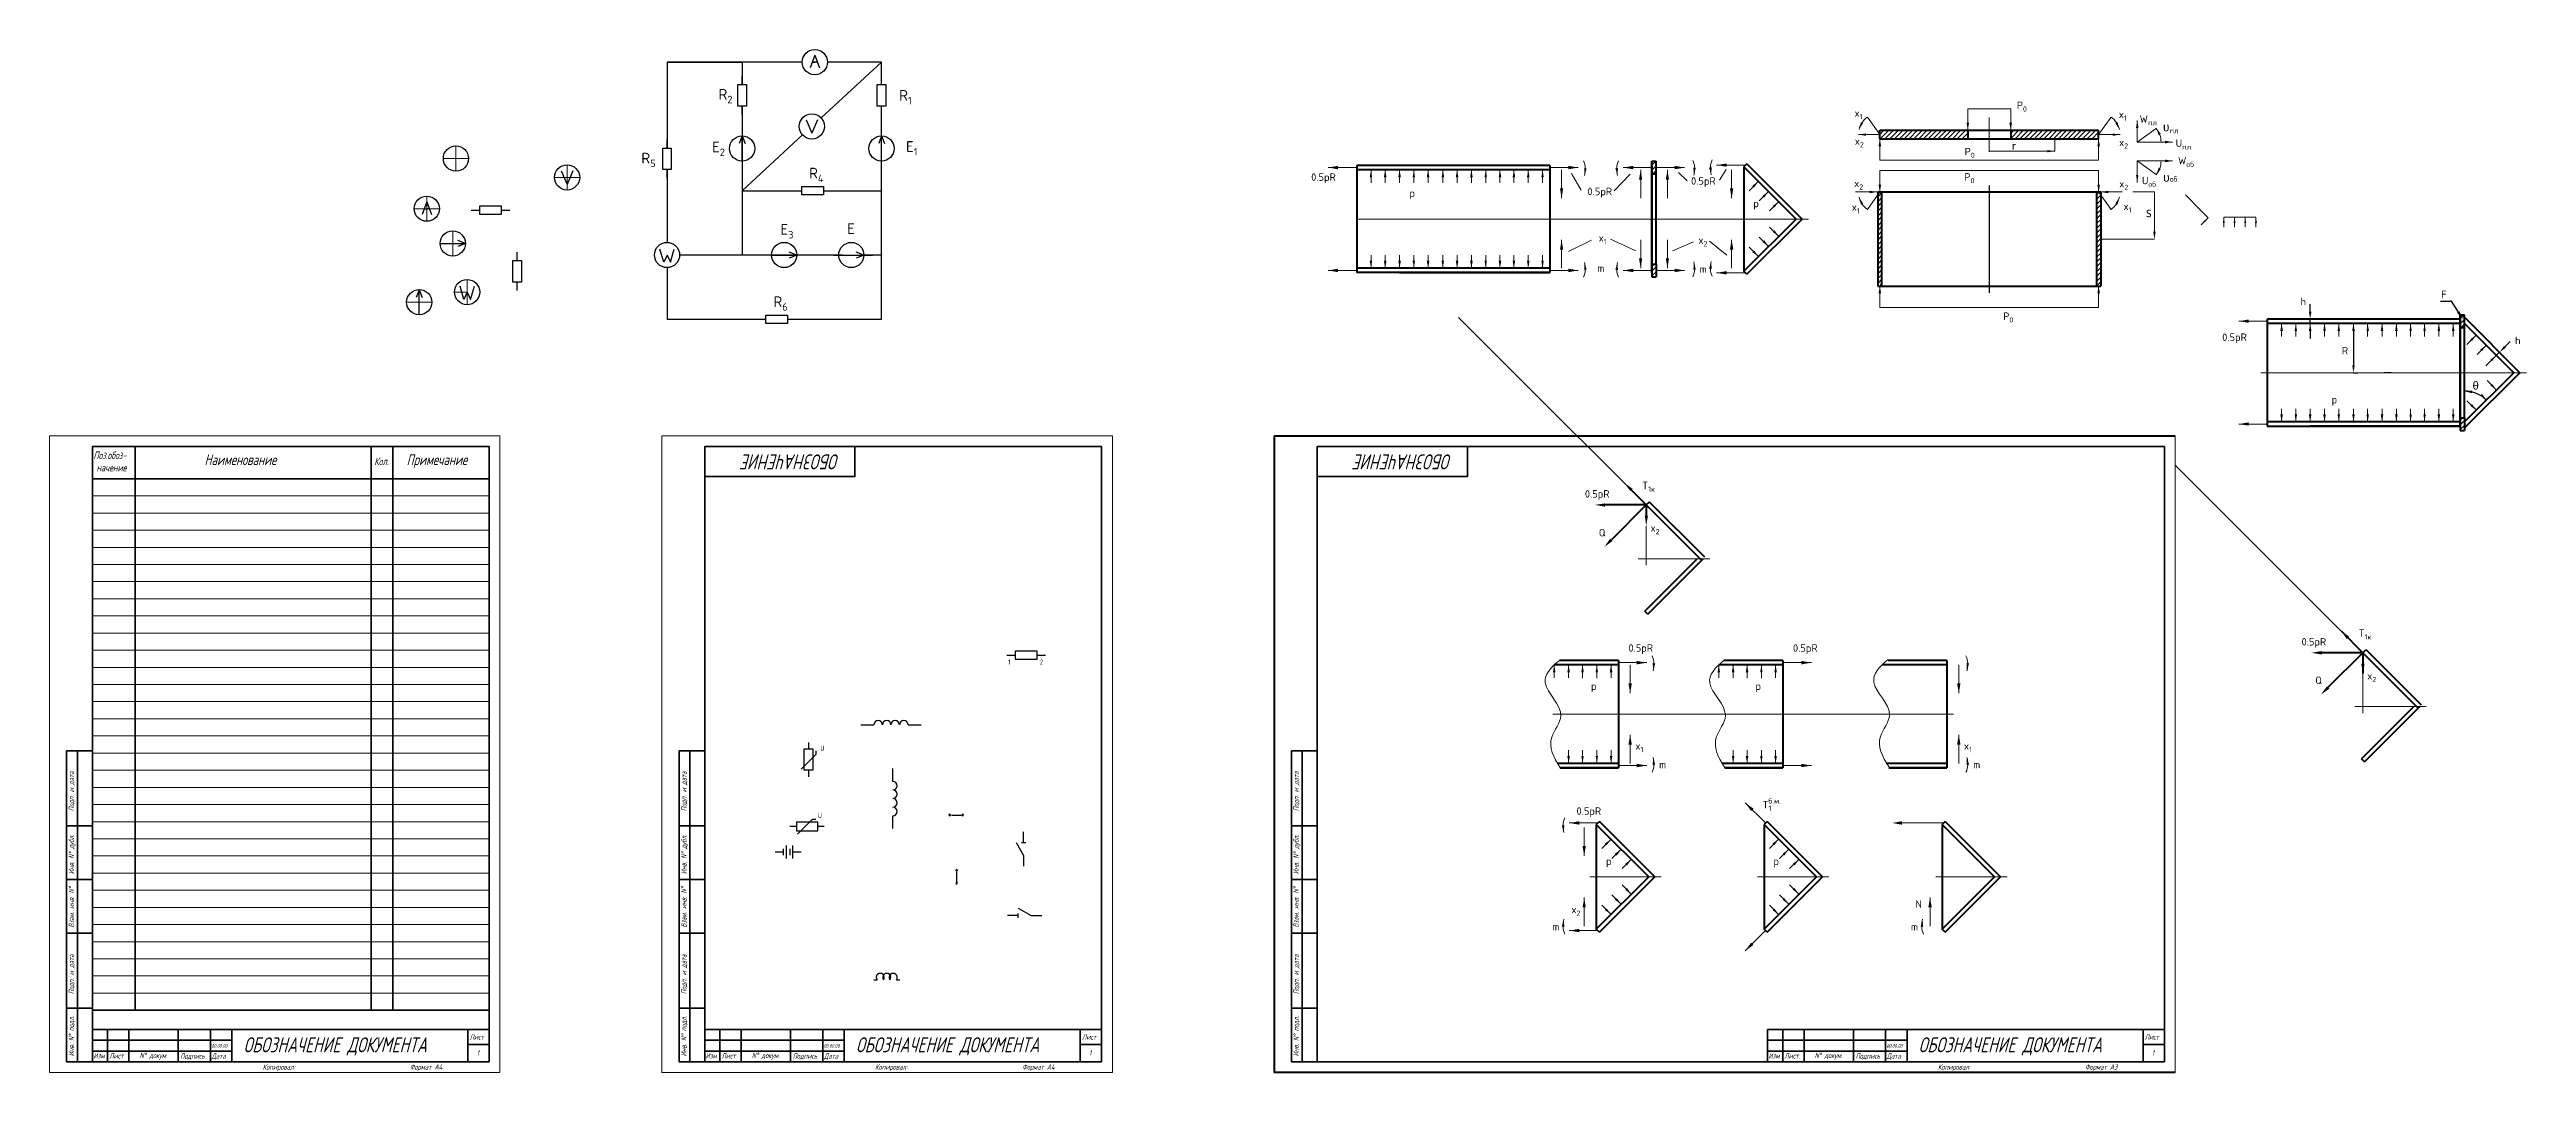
# Model space of a CAD drawing. Header units: millimetres. Extents: x 1868 to 5118, y -759 to 1050.
# Drawn here: x 3963 to 5118, y 572 to 1050 of the extents above; entities outside this region: 2.
import ezdxf

# ---------------------------------------------------------------- set-up
doc = ezdxf.new("R2010")
doc.units = ezdxf.units.MM
for name, color, linetype, lineweight in [('Контурные', 5, 'Continuous', 70), ('линия эл', 5, 'Continuous', 30), ('Размеры', 76, 'Continuous', 25), ('рамка', 5, 'Continuous', 35), ('текст', 6, 'Continuous', 18), ('тонкие', 1, 'Continuous', 5), ('Штриховка', 6, 'Continuous', 25)]:
    doc.layers.add(name, color=color, linetype=linetype, lineweight=lineweight)
doc.layers.add('лист', color=2, linetype='Continuous', lineweight=0, plot=False)
doc.styles.add("1'8k", font='romans.shx', dxfattribs={"width": 0.7, "oblique": 15, "height": 1.8})
doc.styles.add("2'5", font='romans.shx', dxfattribs={"width": 0.7, "height": 2.5})
doc.styles.add("2'5k", font='romans.shx', dxfattribs={"width": 0.7, "oblique": 15, "height": 2.5})
doc.styles.add("3'5k", font='romans.shx', dxfattribs={"width": 0.7, "oblique": 15, "height": 3.5})
doc.styles.add('5K', font='romans.shx', dxfattribs={"width": 0.7, "oblique": 15, "height": 5})
doc.styles.add('7k', font='romans.shx', dxfattribs={"width": 0.7, "oblique": 15, "height": 7})
doc.styles.add('ГОСТ', font='isocpeur.ttf')

msp = doc.modelspace()

# ---------------------------------------------------------------- texts
at = {"layer": 'линия эл', "style": "2'5", "width": 0.7}
for s, p in [('1', (4410.2, 762.6)), ('2', (4424.9, 762.6)), ('U', (4322.6, 722.4)), ('U', (4321.4, 691.1))]:
    msp.add_text(s, height=2.5, dxfattribs=at).set_placement(p)
at = {"layer": 'текст', "oblique": 15, "width": 0.7}
for s, height, style, p in [('Поз.обоз-', 3.5, "3'5k", (3983.7, 858.6)), ('начение', 3.5, "3'5k", (3985.1, 852.8)), ('Наименование', 5, '5K', (4035.5, 855.8)), ('Кол.', 3.5, "3'5k", (4114.6, 855.8)), ('Примечание', 5, '5K', (4129.7, 855.8)), (' Лист   ', 2.5, "2'5k", (4157.7, 587.7)), (' Лист   ', 2.5, "2'5k", (4443.2, 587.7)), (' Лист   ', 2.5, "2'5k", (4938.6, 587.7)), ('Изм', 2.5, "2'5k", (3983.7, 578.9)), ('Лист', 2.5, "2'5k", (3991.1, 578.9)), ('N%%D докум.', 2.5, "2'5k", (4005.2, 579.1)), ('Подпись', 2.5, "2'5k", (4024.2, 578.8)), ('Дата', 2.5, "2'5k", (4038.8, 578.8)), ('00.00.00', 1.8, "1'8k", (4038.7, 583.9)), ('ОБОЗНАЧЕНИЕ ДОКУМЕНТА', 7, '7k', (4053.7, 581.8)), ('1   ', 2.5, "2'5k", (4162.4, 580.3)), ('Изм', 2.5, "2'5k", (4269.1, 578.9)), ('Лист', 2.5, "2'5k", (4276.5, 578.9)), ('N%%D докум.', 2.5, "2'5k", (4290.6, 579.1)), ('Подпись', 2.5, "2'5k", (4309.7, 578.8)), ('Дата', 2.5, "2'5k", (4324.3, 578.8)), ('00.00.00', 1.8, "1'8k", (4324.1, 583.9)), ('ОБОЗНАЧЕНИЕ ДОКУМЕНТА', 7, '7k', (4339.2, 581.8)), ('1   ', 2.5, "2'5k", (4447.8, 580.3)), ('Изм', 2.5, "2'5k", (4764.6, 578.9)), ('Лист', 2.5, "2'5k", (4772, 578.9)), ('N%%D докум.', 2.5, "2'5k", (4786.1, 579.1)), ('Подпись', 2.5, "2'5k", (4805.2, 578.8)), ('Дата', 2.5, "2'5k", (4819.7, 578.8)), ('00.00.00', 1.8, "1'8k", (4819.6, 583.9)), ('ОБОЗНАЧЕНИЕ ДОКУМЕНТА', 7, '7k', (4834.6, 581.8)), ('1   ', 2.5, "2'5k", (4943.3, 580.3)), ('Копировал:', 2.5, "2'5k", (4062.6, 573.7)), ('Формат А4', 2.5, "2'5k", (4131.2, 573.7)), ('Копировал:', 2.5, "2'5k", (4348.1, 573.7)), ('Формат А4', 2.5, "2'5k", (4416.7, 573.7)), ('Копировал:', 2.5, "2'5k", (4843.6, 573.7)), ('Формат А3', 2.5, "2'5k", (4912.2, 573.7))]:
    msp.add_text(s, height=height, dxfattribs=dict(at, style=style)).set_placement(p)
for s, height, rotation, style, p in [('ОБОЗНАЧЕНИЕ', 7, 180, '7k', (4331.5, 860.8)), ('ОБОЗНАЧЕНИЕ', 7, 180, '7k', (4617, 860.8)), ('Подп. и дата', 2.5, 90, "2'5k", (3974.7, 694.3)), ('Подп. и дата', 2.5, 90, "2'5k", (4260.2, 694.3)), ('Подп. и дата', 2.5, 90, "2'5k", (4545.6, 694.3)), ('Инв. N%%D дубл.', 2.5, 90, "2'5k", (3974.7, 664.9)), ('Инв. N%%D дубл.', 2.5, 90, "2'5k", (4260.2, 664.9)), ('Инв. N%%D дубл.', 2.5, 90, "2'5k", (4545.6, 664.9)), ('Взам. инв. N%%D', 2.5, 90, "2'5k", (3974.7, 640)), ('Взам. инв. N%%D', 2.5, 90, "2'5k", (4260.2, 640)), ('Взам. инв. N%%D', 2.5, 90, "2'5k", (4545.6, 640)), ('Подп. и дата', 2.5, 90, "2'5k", (3974.7, 608.9)), ('Подп. и дата', 2.5, 90, "2'5k", (4260.2, 608.9)), ('Подп. и дата', 2.5, 90, "2'5k", (4545.6, 608.9)), ('Инв. N%%D подл.', 2.5, 90, "2'5k", (3974.7, 579.9)), ('Инв. N%%D подл.', 2.5, 90, "2'5k", (4260.2, 579.9)), ('Инв. N%%D подл.', 2.5, 90, "2'5k", (4545.6, 579.9))]:
    msp.add_text(s, height=height, rotation=rotation, dxfattribs=dict(at, style=style)).set_placement(p)
at = {"layer": 'текст', "attachment_point": 1, "style": 'ГОСТ'}
for s, width, insert, char_height in [('\\A1;R{\\H0.7x;\\S^ 2;}', 14.57, (4275.1, 1031.3), 5), ('\\A1;R{\\H0.7x;\\S^ 1;}', 14.57, (4359.3, 1030.8), 5), ('\\A1;x{\\H0.7x;\\S^ 1;}', 14.454, (4804.7, 1021.8), 3.5), ('\\A1;Р{\\H0.7x;\\S^ 0;}', 14.454, (4880.3, 1025.4), 3.5), ('\\A1;x{\\H0.7x;\\S^ 1;}', 14.454, (4927.9, 1021.2), 3.5), ('\\A1;W{\\H0.7x;\\S^ пл;}', 14.454, (4937.6, 1019), 3.5), ('\\A1;E{\\H0.7x;\\S^ 2;}', 14.57, (4272.1, 1006.7), 5), ('\\A1;E{\\H0.7x;\\S^ 1;}', 14.57, (4362.5, 1006.9), 5), ('\\A1;x{\\H0.7x;\\S^ 2;}', 14.454, (4804.8, 1008.7), 3.5), ('\\A1;{\\fCalibri|b0|i0|c0|p34;r}', 14.454, (4878.1, 1006.5), 3.5), ('\\A1;x{\\H0.7x;\\S^ 2;}', 14.454, (4928, 1008.1), 3.5), ('\\A1;{\\fArial|b0|i0|c204|p34;\\H1.1429x;ʋ\\fISOCPEUR|b0|i0|c204|p34;\\H0.61x;\\S^ пл;}', 14.454, (4948.5, 1015.5), 3.5), ('\\A1;U{\\H0.7x;\\S^ пл;}', 14.454, (4954.4, 1007.7), 3.5), ('\\A1;R{\\H0.7x;\\S^ 5;}', 14.57, (4239.1, 1001.5), 5), ('\\A1;R{\\H0.7x;\\S^ 4;}', 14.57, (4317.3, 994.5), 5), ('\\A1;Р{\\H0.7x;\\S^ 0;}', 14.454, (4856, 1003.8), 3.5), ('\\A1;W{\\H0.7x;\\S^ об;}', 14.454, (4955.5, 999.6), 3.5), ('\\A1;0.5pR', 14.454, (4551.4, 991.9), 3.5), ('\\A1;p', 14.454, (4597.2, 984.4), 3.5), ('\\A1;0.5pR', 14.454, (4680.2, 985.2), 3.5), ('\\A1;0.5pR', 14.454, (4728.5, 990.1), 3.5), ('\\A1;x{\\H0.7x;\\S^ 2;}', 14.454, (4804.5, 989), 3.5), ('\\A1;Р{\\H0.7x;\\S^ 0;}', 14.454, (4855.9, 992), 3.5), ('\\A1;x{\\H0.7x;\\S^ 2;}', 14.454, (4928.1, 988.8), 3.5), ('\\A1;U{\\H0.7x;\\S^ об;}', 14.454, (4938.7, 990.3), 3.5), ('{\\fArial|b0|i0|c204|p34;\\H1.1429x;ʋ\\A1;\\fISOCPEUR|b0|i0|c204|p34;\\H0.6125x;\\S^ об;}', 14.454, (4948.6, 992), 3.5), ('\\A1;p', 14.454, (4757.5, 979.6), 3.5), ('\\A1;x{\\H0.7x;\\S^ 1;}', 14.454, (4803.4, 977.9), 3.5), ('\\A1;x{\\H0.7x;\\S^ 1;}', 14.454, (4930.1, 978.3), 3.5), ('\\A1;{\\fCalibri|b0|i0|c0|p34;S}', 14.454, (4940.6, 974.9), 3.5), ('\\A1;E{\\H0.7x;\\S^ 3;}', 14.57, (4304, 968.2), 5), ('\\A1;E', 14.57, (4335.1, 968.6), 5), ('\\A1;x{\\H0.7x;\\S^ 1;}', 14.454, (4685.4, 963.5), 3.5), ('\\A1;x{\\H0.7x;\\S^ 2;}', 14.454, (4731.9, 962.5), 3.5), ('\\A1;m', 14.454, (4684.8, 949.4), 3.5), ('\\A1;m', 14.454, (4732.5, 949), 3.5), ('\\A1;F', 14.454, (5078.2, 937.1), 3.5), ('\\A1;R{\\H0.7x;\\S^ 6;}', 14.57, (4300.7, 934.5), 5), ('\\A1;Р{\\H0.7x;\\S^ 0;}', 14.454, (4874, 927), 3.5), ('\\A1;h', 14.454, (5012.6, 933.9), 3.5), ('\\A1;0.5pR', 14.454, (4976.1, 917.2), 3.5), ('\\A1;h', 14.454, (5112.6, 915.7), 3.5), ('\\A1;R', 14.454, (5031.9, 910.9), 3.5), ('{\\fArial|b0|i0|c0|p34;\\H1.0833x;θ}', 14.454, (5092.8, 894.8), 3.5), ('\\A1;p', 14.454, (5027.1, 888.1), 3.5), ('\\A1;0.5pR', 14.454, (4679, 844.1), 3.5), ('\\A1;{\\H1x;T\\H0.7x;\\S^ 1к;}', 14.454, (4705.7, 848), 3.5), ('\\A1;Q', 14.454, (4685.5, 826), 3.5), ('\\A1;x{\\H0.7x;\\S^ 2;}', 14.454, (4709.6, 828.2), 3.5), ('\\A1;0.5pR', 14.454, (5013.1, 775.1), 3.5), ('\\A1;{\\H1x;T\\H0.7x;\\S^ 1к;}', 14.454, (5039.7, 779.1), 3.5), ('\\A1;0.5pR', 14.454, (4699.3, 772.2), 3.5), ('\\A1;0.5pR', 14.454, (4776, 772.2), 3.5), ('\\A1;p', 14.454, (4681.8, 754.4), 3.5), ('\\A1;p', 14.454, (4758.5, 754.4), 3.5), ('\\A1;Q', 14.454, (5019.5, 757.1), 3.5), ('\\A1;x{\\H0.7x;\\S^ 2;}', 14.454, (5043.7, 759.2), 3.5), ('\\A1;x{\\H0.7x;\\S^ 1;}', 14.454, (4702.5, 726.5), 3.5), ('\\A1;m', 14.454, (4713.6, 717.8), 3.5), ('\\A1;x{\\H0.7x;\\S^ 1;}', 14.454, (4855.7, 726.5), 3.5), ('\\A1;m', 14.454, (4860, 717.8), 3.5), ('\\A1;0.5pR', 14.454, (4675.1, 696.1), 3.5), ('\\A1;T{\\H0.7x;\\Sб.м.^ 1;}', 14.454, (4761.8, 700.3), 3.5), ('\\A1;p', 14.454, (4688.8, 672.7), 3.5), ('\\A1;p', 14.454, (4766.9, 672.7), 3.5), ('\\A1;x{\\H0.7x;\\S^ 2;}', 14.454, (4672.7, 650.2), 3.5), ('\\A1;N', 14.454, (4833.1, 652.7), 3.5), ('\\A1;m', 14.454, (4663.8, 642.1), 3.5), ('\\A1;m', 14.454, (4831, 642.1), 3.5)]:
    msp.add_mtext_dynamic_manual_height_columns(s, width=width, gutter_width=12.5, heights=[0], dxfattribs=dict(at, insert=insert, char_height=char_height))

# ---------------------------------------------------------------- blocks, each defined once
blk = doc.blocks.new('Батарея')
at = {"color": 7}
for p, q in [((0, 0), (0.125, 0)), ((0.125, 0.05), (0.125, -0.05)), ((0.175, -0.1), (0.175, 0.1)), ((0.225, 0.05), (0.225, -0.05)), ((0.275, -0.1), (0.275, 0.1)), ((0.275, 0), (0.4, 0))]:
    blk.add_line(p, q, dxfattribs=at)
blk = doc.blocks.new('Катушка индуктивности')
at = {"color": 7}
for p, q in [((0, 0), (0.05, 0)), ((0.35, 0), (0.4, 0))]:
    blk.add_line(p, q, dxfattribs=at)
for centre in [(0.1, 0.0375), (0.2, 0.0375), (0.3, 0.0375)]:
    blk.add_arc(centre, 0.0625, 323.1301, 216.8699, dxfattribs=at)

# ---------------------------------------------------------------- hatches: boundary and pattern name
at = {"layer": 'Штриховка'}
h = msp.add_hatch(dxfattribs=at)
h.set_pattern_fill('ANSI31', color=5, scale=0.5)
h.set_pattern_definition([(45, (0, -10), (-1.122532, 1.122532), [])])
h.paths.add_polyline_path([(4857.5, 1008), (4857.5, 1012), (4816.5, 1012), (4816.5, 1008)])
h.paths.add_polyline_path([(4918.5, 1008), (4918.5, 1012), (4877.5, 1012), (4877.5, 1008)])
h = msp.add_hatch(dxfattribs=at)
h.set_pattern_fill('ANSI31', color=5, scale=0.5)
h.set_pattern_definition([(45, (34.7463, 235.5825), (-1.12253173, 1.12253173), [])])
h.paths.add_polyline_path([(4712.2, 997.6), (4710.2, 997.6), (4710.2, 991.6), (4712.2, 991.6)])
h.paths.add_polyline_path([(4712.2, 949.6), (4710.2, 949.6), (4710.2, 947.6), (4710.2, 943.6), (4712.2, 943.6)])
h = msp.add_hatch(dxfattribs=at)
h.set_pattern_fill('ANSI31', color=5, scale=0.5)
h.paths.add_polyline_path([(4817.5, 983.2), (4815.5, 983.2), (4815.5, 939.3), (4817.5, 939.3)])
h.paths.add_polyline_path([(4919.5, 983.2), (4917.5, 983.2), (4917.5, 939.3), (4919.5, 939.3)])
h = msp.add_hatch(dxfattribs=at)
h.set_pattern_fill('ANSI31', color=5, scale=0.5)
h.set_pattern_definition([(45, (411.6451, 163.8983), (-1.12253173, 1.12253173), [])])
h.paths.add_polyline_path([(5089.1, 925.9), (5087.1, 925.9), (5087.1, 919.9), (5089.1, 919.9)])
h.paths.add_polyline_path([(5089.1, 877.9), (5087.1, 877.9), (5087.1, 875.9), (5087.1, 871.9), (5089.1, 871.9)])

# ---------------------------------------------------------------- linework, layer by layer
at = {"layer": 'Контурные', "color": 5}
for p, q in [((4816.5, 1012), (4857.5, 1012)), ((4816.5, 1008), (4816.5, 1012)), ((4816.5, 1008), (4857.5, 1008)), ((4857.5, 1012), (4857.5, 1008)), ((4857.5, 1012), (4877.5, 1012)), ((4857.5, 1008), (4877.5, 1008)), ((4877.5, 1012), (4918.5, 1012)), ((4877.5, 1012), (4877.5, 1008)), ((4877.5, 1008), (4918.5, 1008)), ((4918.5, 1008), (4918.5, 1012)), ((4662.6, 995.6), (4572.6, 995.6)), ((4572.6, 995.6), (4572.6, 945.6)), ((4592.6, 993.6), (4572.6, 993.6)), ((4662.6, 993.6), (4592.6, 993.6)), ((4662.6, 995.6), (4662.6, 945.6)), ((4710.2, 945.6), (4710.2, 997.6)), ((4710.2, 997.6), (4712.2, 997.6)), ((4710.2, 995.6), (4710.2, 943.6)), ((4710.2, 993.6), (4710.2, 991.6)), ((4712.2, 991.6), (4712.2, 997.6)), ((4754.5, 996.4), (4753.1, 995)), ((4777.5, 970.6), (4753.1, 995)), ((4753.1, 995), (4753.1, 946.2)), ((4754.5, 996.4), (4780.3, 970.6)), ((4710.2, 991.6), (4712.2, 991.6)), ((4712.2, 949.6), (4712.2, 991.6)), ((4815.5, 983.2), (4815.5, 939.3)), ((4815.5, 983.2), (4919.5, 983.2)), ((4817.5, 939.3), (4817.5, 983.2)), ((4917.5, 983.2), (4917.5, 939.3)), ((4919.5, 983.2), (4919.5, 939.3)), ((4777.5, 970.6), (4753.1, 946.2)), ((4754.5, 944.8), (4780.3, 970.6)), ((4592.6, 947.6), (4572.6, 947.6)), ((4662.6, 947.6), (4592.6, 947.6)), ((4662.6, 947.6), (4592.6, 947.6)), ((4710.2, 945.6), (4710.2, 950.6)), ((4710.2, 947.6), (4710.2, 949.6)), ((4710.2, 949.6), (4712.2, 949.6)), ((4712.2, 949.6), (4712.2, 943.6)), ((4662.6, 945.6), (4572.6, 945.6)), ((4592.6, 945.6), (4662.6, 945.6)), ((4710.2, 943.6), (4712.2, 943.6)), ((4754.5, 944.8), (4753.1, 946.2)), ((4815.5, 939.3), (4919.5, 939.3)), ((5017.1, 923.9), (4997.1, 923.9)), ((4997.1, 923.9), (4997.1, 873.9)), ((5087.1, 923.9), (5017.1, 923.9)), ((5087.1, 873.9), (5087.1, 925.9)), ((5087.1, 925.9), (5089.1, 925.9)), ((5087.1, 923.9), (5087.1, 871.9)), ((5089.1, 919.9), (5089.1, 925.9)), ((5089.1, 924.8), (5114.9, 898.9)), ((5017.1, 921.9), (4997.1, 921.9)), ((5087.1, 921.9), (5017.1, 921.9)), ((5087.1, 921.9), (5087.1, 919.9)), ((5087.1, 919.9), (5089.1, 919.9)), ((5112.1, 898.9), (5089.1, 921.9)), ((5089.1, 877.9), (5089.1, 919.9)), ((5089.1, 873.1), (5114.9, 898.9)), ((5112.1, 898.9), (5089.1, 875.9)), ((5087.1, 873.9), (5087.1, 878.9)), ((5087.1, 875.9), (5087.1, 877.9)), ((5087.1, 877.9), (5089.1, 877.9)), ((5089.1, 877.9), (5089.1, 871.9)), ((4534.2, 869.4), (4954.2, 869.4)), ((4534.2, 869.4), (4534.2, 572.4)), ((5017.1, 875.9), (4997.1, 875.9)), ((4997.1, 873.9), (5017.1, 873.9)), ((5087.1, 875.9), (5017.1, 875.9)), ((5087.1, 875.9), (5017.1, 875.9)), ((5017.1, 873.9), (5087.1, 873.9)), ((5087.1, 873.9), (5017.1, 873.9)), ((5087.1, 871.9), (5089.1, 871.9)), ((4700.7, 844.1), (4707.6, 837.2)), ((4707.6, 837.2), (4688.3, 837.2)), ((4707.6, 837.2), (4691.4, 820.9)), ((4707.6, 837.2), (4709.1, 838.6)), ((4707.6, 837.2), (4707.6, 832.3)), ((4707.6, 837.2), (4733.5, 811.3)), ((4709, 838.7), (4734.8, 812.9)), ((4731.4, 812), (4706.9, 787.6)), ((4708.4, 786.2), (4734.2, 812)), ((4708.4, 786.2), (4706.9, 787.6)), ((5031.5, 778.5), (5041.7, 768.2)), ((4694.6, 762.6), (4664.7, 762.6)), ((4694.6, 764.6), (4667.1, 764.6)), ((4694.6, 764.6), (4694.6, 714.6)), ((4771.3, 762.6), (4741.4, 762.6)), ((4771.3, 764.6), (4743.8, 764.6)), ((4771.3, 764.6), (4771.3, 714.6)), ((4847.8, 762.6), (4817.9, 762.6)), ((4847.8, 764.6), (4820.3, 764.6)), ((4847.8, 764.6), (4847.8, 714.6)), ((5041.7, 768.2), (5022.4, 768.2)), ((5041.7, 768.2), (5025.4, 752)), ((5041.7, 768.2), (5043.1, 769.6)), ((5041.7, 768.2), (5041.7, 758.6)), ((5041.7, 768.2), (5067.5, 742.4)), ((5043, 769.7), (5068.9, 743.9)), ((5065.4, 743.1), (5041, 718.7)), ((5042.4, 717.3), (5068.2, 743.1)), ((4694.6, 716.6), (4666.2, 716.6)), ((4694.6, 716.6), (4666.2, 716.6)), ((4771.3, 716.6), (4743, 716.6)), ((4771.3, 716.6), (4743, 716.6)), ((4847.8, 716.6), (4819.5, 716.6)), ((4847.8, 716.6), (4819.5, 716.6)), ((5042.4, 717.3), (5041, 718.7)), ((4667.5, 714.6), (4694.6, 714.6)), ((4694.6, 714.6), (4667.5, 714.6)), ((4744.2, 714.6), (4771.3, 714.6)), ((4771.3, 714.6), (4744.2, 714.6)), ((4820.7, 714.6), (4847.8, 714.6)), ((4847.8, 714.6), (4820.7, 714.6)), ((4685.8, 689.5), (4684.3, 688.1)), ((4708.8, 663.7), (4684.3, 688.1)), ((4684.3, 688.1), (4684.3, 639.3)), ((4685.8, 689.5), (4711.6, 663.7)), ((4763.9, 689.5), (4762.5, 688.1)), ((4786.9, 663.7), (4762.5, 688.1)), ((4762.5, 688.1), (4762.5, 639.3)), ((4763.9, 689.5), (4789.7, 663.7)), ((4847, 689.5), (4845.6, 688.1)), ((4870, 663.7), (4845.6, 688.1)), ((4845.6, 688.1), (4845.6, 639.3)), ((4847, 689.5), (4872.8, 663.7)), ((4708.8, 663.7), (4684.3, 639.3)), ((4685.8, 637.9), (4711.6, 663.7)), ((4786.9, 663.7), (4762.5, 639.3)), ((4763.9, 637.9), (4789.7, 663.7)), ((4870, 663.7), (4845.6, 639.3)), ((4847, 637.9), (4872.8, 663.7)), ((4685.8, 637.9), (4684.3, 639.3)), ((4763.9, 637.9), (4762.5, 639.3)), ((4847, 637.9), (4845.6, 639.3)), ((4954.2, 572.4), (4534.2, 572.4))]:
    msp.add_line(p, q, dxfattribs=at)
at = {"layer": 'линия эл', "color": 5}
for p, q in [((4251.1, 1043.8), (4251.1, 1003.7)), ((4251.1, 1043.8), (4286.1, 1043.8)), ((4314.1, 1043.8), (4251.1, 1043.8)), ((4286.1, 1043.8), (4286.1, 1033.3)), ((4320, 1047.1), (4317.8, 1041.2)), ((4318.8, 1043.8), (4320, 1043.8)), ((4321.2, 1043.8), (4318.8, 1043.8)), ((4320, 1047.1), (4322.2, 1041.2)), ((4321.2, 1043.8), (4320, 1043.8)), ((4323, 1017.8), (4351.1, 1043.8)), ((4351.1, 1043.8), (4325.9, 1043.8)), ((4351.1, 1033.3), (4351.1, 1043.8)), ((4286.1, 1023.3), (4286.1, 953.8)), ((4316, 1016.8), (4318.6, 1010.6)), ((4321.3, 1016.8), (4318.6, 1010.6)), ((4351.1, 923.8), (4351.1, 1023.3)), ((4286.1, 1009.4), (4284.8, 1005.8)), ((4286.1, 983.8), (4314.3, 1009.8)), ((4286.1, 997.6), (4286.1, 1009.4)), ((4286.1, 1009.4), (4287.5, 1005.8)), ((4351.1, 1009.4), (4349.8, 1005.8)), ((4351.1, 997.6), (4351.1, 1009.4)), ((4351.1, 1009.4), (4352.5, 1005.8)), ((4251.1, 993.7), (4251.1, 959.7)), ((4201.8, 993), (4204.5, 986.7)), ((4207.2, 993), (4204.5, 986.7)), ((4286.1, 983.8), (4314, 983.8)), ((4324, 983.8), (4351.1, 983.8)), ((4139.1, 978.6), (4137, 972.7)), ((4137.9, 975.4), (4139.1, 975.4)), ((4139.1, 978.6), (4141.3, 972.7)), ((4140.3, 975.4), (4139.1, 975.4)), ((4145.3, 959.2), (4157.1, 959.2)), ((4157.1, 959.2), (4153.5, 960.5)), ((4157.1, 959.2), (4153.5, 957.8)), ((4249.6, 950.4), (4247.8, 956.5)), ((4251.1, 953.8), (4249.6, 950.4)), ((4251.1, 953.8), (4252.7, 950.4)), ((4251.1, 947.9), (4251.1, 923.8)), ((4252.7, 950.4), (4254.5, 956.5)), ((4332.9, 953.8), (4257, 953.8)), ((4299.8, 953.8), (4311.6, 953.8)), ((4311.6, 953.8), (4308, 955.2)), ((4311.6, 953.8), (4308, 952.4)), ((4342.9, 953.8), (4339.3, 955.2)), ((4342.9, 953.8), (4339.3, 952.4)), ((4351.1, 953.8), (4342.9, 953.8)), ((4135.6, 937.6), (4134.2, 934)), ((4135.6, 925.9), (4135.6, 937.6)), ((4135.6, 937.6), (4136.9, 934)), ((4156.4, 933.1), (4154.6, 939.2)), ((4157.9, 936.5), (4156.4, 933.1)), ((4157.9, 936.5), (4159.5, 933.1)), ((4159.5, 933.1), (4161.3, 939.2)), ((4251.1, 923.8), (4297.2, 923.8)), ((4307.2, 923.8), (4351.1, 923.8))]:
    msp.add_line(p, q, dxfattribs=at)
at = {"layer": 'линия эл'}
for p, q in [((4284.1, 1033.3), (4288.1, 1033.3)), ((4284.1, 1023.3), (4284.1, 1033.3)), ((4286.1, 1033.3), (4286.1, 1037.3)), ((4288.1, 1033.3), (4288.1, 1023.3)), ((4349.1, 1033.3), (4353.1, 1033.3)), ((4349.1, 1023.3), (4349.1, 1033.3)), ((4353.1, 1033.3), (4353.1, 1023.3)), ((4286.1, 1023.3), (4284.1, 1023.3)), ((4288.1, 1023.3), (4286.1, 1023.3)), ((4286.1, 1019.3), (4286.1, 1023.3)), ((4351.1, 1023.3), (4349.1, 1023.3)), ((4353.1, 1023.3), (4351.1, 1023.3)), ((4251.1, 1003.7), (4251.1, 1007.7)), ((4249.1, 1003.7), (4253.1, 1003.7)), ((4249.1, 993.7), (4249.1, 1003.7)), ((4251.1, 993.7), (4249.1, 993.7)), ((4253.1, 993.7), (4251.1, 993.7)), ((4251.1, 989.7), (4251.1, 993.7)), ((4253.1, 1003.7), (4253.1, 993.7)), ((4310, 983.8), (4314, 983.8)), ((4314, 985.8), (4324, 985.8)), ((4314, 983.8), (4314, 985.8)), ((4314, 981.8), (4314, 983.8)), ((4324, 981.8), (4314, 981.8)), ((4324, 985.8), (4324, 981.8)), ((4324, 983.8), (4328, 983.8)), ((4159.8, 974.7), (4163.8, 974.7)), ((4163.8, 976.7), (4173.8, 976.7)), ((4163.8, 974.7), (4163.8, 976.7)), ((4163.8, 972.7), (4163.8, 974.7)), ((4173.8, 972.7), (4163.8, 972.7)), ((4173.8, 976.7), (4173.8, 972.7)), ((4173.8, 974.7), (4177.8, 974.7)), ((4179.2, 951.2), (4183.2, 951.2)), ((4179.2, 941.2), (4179.2, 951.2)), ((4181.2, 951.2), (4181.2, 955.2)), ((4183.2, 951.2), (4183.2, 941.2)), ((4328.9, 953.8), (4342.9, 953.8)), ((4342.9, 953.8), (4346.9, 953.8)), ((4181.2, 941.2), (4179.2, 941.2)), ((4183.2, 941.2), (4181.2, 941.2)), ((4181.2, 937.2), (4181.2, 941.2)), ((4293.2, 923.8), (4297.2, 923.8)), ((4297.2, 925.8), (4307.2, 925.8)), ((4297.2, 923.8), (4297.2, 925.8)), ((4297.2, 921.8), (4297.2, 923.8)), ((4307.2, 925.8), (4307.2, 921.8)), ((4307.2, 923.8), (4311.2, 923.8)), ((4307.2, 921.8), (4297.2, 921.8)), ((4409.5, 767.1), (4413.5, 767.1)), ((4413.5, 769.1), (4423.5, 769.1)), ((4413.5, 767.1), (4413.5, 769.1)), ((4413.5, 765.1), (4413.5, 767.1)), ((4423.5, 765.1), (4413.5, 765.1)), ((4423.5, 769.1), (4423.5, 765.1)), ((4423.5, 767.1), (4427.5, 767.1)), ((4341.5, 734.6), (4347.5, 734.6)), ((4363.5, 734.6), (4369.5, 734.6)), ((4313.6, 713.9), (4320.6, 720.9)), ((4315.1, 713.4), (4315.1, 723.4)), ((4315.1, 723.4), (4319.1, 723.4)), ((4317.1, 726.4), (4317.1, 723.4)), ((4319.1, 723.4), (4319.1, 713.4)), ((4320.6, 720.9), (4320.6, 722.4)), ((4319.1, 713.4), (4315.1, 713.4)), ((4317.1, 713.4), (4317.1, 710.4)), ((4356.4, 708.2), (4356.4, 714.2)), ((4311.4, 687.1), (4308.4, 687.1)), ((4321.4, 689.1), (4311.4, 689.1)), ((4311.4, 689.1), (4311.4, 685.1)), ((4311.4, 685.1), (4321.4, 685.1)), ((4311.9, 683.6), (4318.9, 690.6)), ((4318.9, 690.6), (4320.4, 690.6)), ((4321.4, 685.1), (4321.4, 689.1)), ((4324.4, 687.1), (4321.4, 687.1)), ((4356.4, 686.2), (4356.4, 692.2)), ((4383.7, 692.5), (4388.2, 692.5)), ((4417.3, 679.7), (4417.3, 684.7)), ((4413.9, 679.7), (4417.3, 673.7)), ((4416.3, 679.7), (4418.3, 679.7)), ((4417.3, 673.7), (4417.3, 668.7)), ((4386.1, 665.9), (4386.1, 661.4)), ((4414.8, 649), (4420.8, 645.6)), ((4414.8, 645.6), (4409.8, 645.6)), ((4414.8, 644.6), (4414.8, 646.6)), ((4420.8, 645.6), (4425.8, 645.6))]:
    msp.add_line(p, q, dxfattribs=at)
at = {"layer": 'линия эл', "color": 5}
for centre in [(4320, 1043.8), (4318.6, 1013.8), (4152.7, 998.8), (4286.1, 1003.5), (4351.1, 1003.5), (4204.5, 990), (4139.1, 975.4), (4151.2, 959.2), (4251.1, 953.8), (4305.7, 953.8), (4337, 953.8), (4135.6, 931.8), (4157.9, 936.5)]:
    msp.add_circle(centre, 5.88, dxfattribs=at)
at = {"layer": 'линия эл'}
for centre, radius, start, end in [((4349.5, 734.6), 2, 0, 180), ((4353.5, 734.6), 2, 0, 180), ((4357.5, 734.6), 2, 0, 180), ((4361.5, 734.6), 2, 0, 180), ((4356.4, 706.2), 2, 270, 90), ((4356.4, 702.2), 2, 270, 90), ((4356.4, 698.2), 2, 270, 90), ((4356.4, 694.2), 2, 270, 90), ((4382.9, 692.5), 0.375, 0, 180), ((4388.9, 692.5), 0.375, 0, 180), ((4382.9, 692.5), 0.375, 180, 0), ((4388.9, 692.5), 0.375, 180, 0), ((4386.1, 666.7), 0.375, 0, 180), ((4386.1, 666.7), 0.375, 180, 0), ((4386.1, 660.7), 0.375, 0, 180), ((4386.1, 660.7), 0.375, 180, 0)]:
    msp.add_arc(centre, radius, start, end, dxfattribs=at)
at = {"layer": 'лист'}
for points in [[(4173.2, 572.4), (4173.2, 869.4), (3963.2, 869.4), (3963.2, 572.4)], [(4458.7, 572.4), (4458.7, 869.4), (4248.7, 869.4), (4248.7, 572.4)], [(4954.2, 572.4), (4954.2, 869.4), (4954.2, 869.4), (4954.2, 572.4)]]:
    msp.add_lwpolyline(points, close=True, dxfattribs=at)
at = {"layer": 'Размеры', "color": 5}
for p, q in [((4592.6, 995.6), (4590.6, 995.6)), ((4592.6, 993.6), (4590.6, 993.6)), ((4602.4, 995.6), (4599.7, 995.6)), ((4602.4, 993.6), (4599.7, 993.6)), ((4612.6, 993.6), (4614.8, 993.6)), ((4630.4, 993.6), (4627.1, 993.6)), ((4770.8, 980.2), (4769.4, 981.6)), ((4769.4, 978.7), (4767.9, 980.2)), ((5017.1, 923.9), (5015.1, 923.9)), ((5017.1, 927.4), (5017.1, 930.9)), ((5017.1, 921.9), (5017.1, 923.9)), ((5017.1, 921.9), (5017.1, 923.9)), ((5026.9, 923.9), (5024.3, 923.9)), ((5017.1, 921.9), (5015.1, 921.9)), ((5017.1, 918.4), (5017.1, 914.9)), ((5026.9, 921.9), (5024.3, 921.9)), ((5037.1, 921.9), (5039.3, 921.9)), ((5037.3, 918.4), (5037.3, 902.4)), ((5054.9, 921.9), (5051.6, 921.9)), ((5107.9, 910.9), (5110.4, 913.4)), ((5101.5, 904.6), (5099, 902.1)), ((5104, 907.1), (5102.6, 908.5)), ((5105.4, 908.5), (5104, 909.9)), ((5104, 907.1), (5105.4, 908.5)), ((5104, 907.1), (5105.4, 908.5)), ((5037.1, 898.9), (5039.3, 898.9)), ((5054.9, 898.9), (5051.6, 898.9)), ((4700.6, 671.8), (4699.2, 673.2)), ((4702.1, 673.2), (4700.6, 674.6)), ((4778.8, 671.8), (4777.3, 673.2)), ((4780.2, 673.2), (4778.8, 674.6)), ((4861.9, 671.8), (4860.5, 673.2)), ((4863.3, 673.2), (4861.9, 674.6))]:
    msp.add_line(p, q, dxfattribs=at)
at = {"layer": 'Размеры', "color": 5, "linetype": 'ByBlock', "lineweight": -2}
msp.add_line((5083, 932.2), (5082.6, 932.2), dxfattribs=at)
for points in [[(5077.8, 932.2), (5082.6, 932.2)], [(5086.2, 927.2), (5083, 932.2)]]:
    msp.add_lwpolyline(points, dxfattribs=at)
at = {"layer": 'Размеры', "color": 5}
msp.add_arc((5089.1, 875.9), 14.4, 45, 90, dxfattribs=at)
for points in [[(4592, 990.1), (4593.2, 990.1), (4592.6, 993.6)], [(4612.2, 990.1), (4613.4, 990.1), (4612.8, 993.6)], [(4766.5, 976.7), (4767.3, 975.9), (4769.4, 978.7)], [(5016.5, 927.4), (5017.7, 927.4), (5017.1, 923.9)], [(5086.7, 927.6), (5088.3, 923.8), (5085.6, 926.8)], [(5016.5, 918.4), (5017.7, 918.4), (5017.1, 921.9)], [(5036.7, 918.4), (5037.9, 918.4), (5037.3, 921.9)], [(5036.7, 902.4), (5037.9, 902.4), (5037.3, 898.9)], [(5101.1, 905), (5101.9, 904.2), (5104, 907.1)], [(5107.5, 911.4), (5108.3, 910.5), (5105.4, 908.5)], [(5092.7, 890.5), (5092.5, 889.3), (5089.1, 890.3)], [(4697.8, 669.8), (4698.6, 668.9), (4700.6, 671.8)], [(4775.9, 669.8), (4776.7, 668.9), (4778.8, 671.8)]]:
    msp.add_solid(points, dxfattribs=at)
at = {"layer": 'рамка'}
for p, q in [((4168.2, 864.4), (3983.2, 864.4)), ((3983.2, 864.4), (3983.2, 577.4)), ((4003.2, 864.4), (4003.2, 849.4)), ((4113.2, 864.4), (4113.2, 849.4)), ((4123.2, 864.4), (4123.2, 849.4)), ((4168.2, 577.4), (4168.2, 864.4)), ((4453.7, 864.4), (4268.7, 864.4)), ((4268.7, 864.4), (4268.7, 577.4)), ((4453.7, 577.4), (4453.7, 864.4)), ((4949.2, 864.4), (4554.2, 864.4)), ((4554.2, 577.4), (4554.2, 864.4)), ((4949.2, 577.4), (4949.2, 864.4)), ((4003.2, 849.4), (4003.2, 601.4)), ((4113.2, 849.4), (4113.2, 601.4)), ((4123.2, 849.4), (4123.2, 601.4)), ((3983.2, 632.4), (3983.2, 577.4)), ((4268.7, 632.4), (4268.7, 577.4)), ((4554.2, 632.4), (4554.2, 577.4)), ((3983.2, 601.4), (4168.2, 601.4)), ((4168.2, 592.4), (3983.2, 592.4)), ((3990.2, 577.4), (3990.2, 592.4)), ((4000.2, 577.4), (4000.2, 592.4)), ((4023.2, 577.4), (4023.2, 592.4)), ((4038.2, 577.4), (4038.2, 592.4)), ((4158.2, 577.4), (4158.2, 592.4)), ((4168.2, 592.4), (4168.2, 577.4)), ((4453.7, 592.4), (4268.7, 592.4)), ((4275.7, 577.4), (4275.7, 592.4)), ((4285.7, 577.4), (4285.7, 592.4)), ((4308.7, 577.4), (4308.7, 592.4)), ((4323.7, 577.4), (4323.7, 592.4)), ((4443.7, 577.4), (4443.7, 592.4)), ((4453.7, 592.4), (4453.7, 577.4)), ((4949.2, 592.4), (4764.2, 592.4)), ((4764.2, 592.4), (4764.2, 577.4)), ((4771.2, 577.4), (4771.2, 592.4)), ((4781.2, 577.4), (4781.2, 592.4)), ((4804.2, 577.4), (4804.2, 592.4)), ((4819.2, 577.4), (4819.2, 592.4)), ((4939.2, 577.4), (4939.2, 592.4)), ((4949.2, 592.4), (4949.2, 577.4)), ((4048.2, 587.4), (3983.2, 587.4)), ((4048.2, 582.4), (3983.2, 582.4)), ((3983.2, 577.4), (4168.2, 577.4)), ((4168.2, 577.4), (3983.2, 577.4)), ((4158.2, 585.4), (4168.2, 585.4)), ((4333.7, 587.4), (4268.7, 587.4)), ((4333.7, 582.4), (4268.7, 582.4)), ((4268.7, 577.4), (4453.7, 577.4)), ((4453.7, 577.4), (4268.7, 577.4)), ((4443.7, 585.4), (4453.7, 585.4)), ((4949.2, 577.4), (4554.2, 577.4)), ((4829.2, 587.4), (4764.2, 587.4)), ((4829.2, 582.4), (4764.2, 582.4)), ((4764.2, 577.4), (4949.2, 577.4)), ((4949.2, 577.4), (4764.2, 577.4)), ((4939.2, 585.4), (4949.2, 585.4))]:
    msp.add_line(p, q, dxfattribs=at)
for points in [[(3983.2, 849.4), (4168.2, 849.4), (4168.2, 864.4), (3983.2, 864.4)], [(4268.7, 850.4), (4338.7, 850.4), (4338.7, 864.4), (4268.7, 864.4)], [(4554.2, 850.4), (4624.2, 850.4), (4624.2, 864.4), (4554.2, 864.4)], [(3976.2, 687.4), (3971.2, 687.4), (3971.2, 722.4), (3976.2, 722.4)], [(3983.2, 687.4), (3976.2, 687.4), (3976.2, 722.4), (3983.2, 722.4)], [(4261.7, 687.4), (4256.7, 687.4), (4256.7, 722.4), (4261.7, 722.4)], [(4268.7, 687.4), (4261.7, 687.4), (4261.7, 722.4), (4268.7, 722.4)], [(4547.2, 687.4), (4542.2, 687.4), (4542.2, 722.4), (4547.2, 722.4)], [(4554.2, 687.4), (4547.2, 687.4), (4547.2, 722.4), (4554.2, 722.4)], [(3976.2, 662.4), (3971.2, 662.4), (3971.2, 687.4), (3976.2, 687.4)], [(3983.2, 662.4), (3976.2, 662.4), (3976.2, 687.4), (3983.2, 687.4)], [(4261.7, 662.4), (4256.7, 662.4), (4256.7, 687.4), (4261.7, 687.4)], [(4268.7, 662.4), (4261.7, 662.4), (4261.7, 687.4), (4268.7, 687.4)], [(4547.2, 662.4), (4542.2, 662.4), (4542.2, 687.4), (4547.2, 687.4)], [(4554.2, 662.4), (4547.2, 662.4), (4547.2, 687.4), (4554.2, 687.4)], [(3976.2, 637.4), (3971.2, 637.4), (3971.2, 662.4), (3976.2, 662.4)], [(3983.2, 637.4), (3976.2, 637.4), (3976.2, 662.4), (3983.2, 662.4)], [(4261.7, 637.4), (4256.7, 637.4), (4256.7, 662.4), (4261.7, 662.4)], [(4268.7, 637.4), (4261.7, 637.4), (4261.7, 662.4), (4268.7, 662.4)], [(4547.2, 637.4), (4542.2, 637.4), (4542.2, 662.4), (4547.2, 662.4)], [(4554.2, 637.4), (4547.2, 637.4), (4547.2, 662.4), (4554.2, 662.4)], [(3976.2, 602.4), (3971.2, 602.4), (3971.2, 637.4), (3976.2, 637.4)], [(3983.2, 602.4), (3976.2, 602.4), (3976.2, 637.4), (3983.2, 637.4)], [(4261.7, 602.4), (4256.7, 602.4), (4256.7, 637.4), (4261.7, 637.4)], [(4268.7, 602.4), (4261.7, 602.4), (4261.7, 637.4), (4268.7, 637.4)], [(4547.2, 602.4), (4542.2, 602.4), (4542.2, 637.4), (4547.2, 637.4)], [(4554.2, 602.4), (4547.2, 602.4), (4547.2, 637.4), (4554.2, 637.4)], [(3976.2, 577.4), (3971.2, 577.4), (3971.2, 602.4), (3976.2, 602.4)], [(3983.2, 577.4), (3976.2, 577.4), (3976.2, 602.4), (3983.2, 602.4)], [(4261.7, 577.4), (4256.7, 577.4), (4256.7, 602.4), (4261.7, 602.4)], [(4268.7, 577.4), (4261.7, 577.4), (4261.7, 602.4), (4268.7, 602.4)], [(4547.2, 577.4), (4542.2, 577.4), (4542.2, 602.4), (4547.2, 602.4)], [(4554.2, 577.4), (4547.2, 577.4), (4547.2, 602.4), (4554.2, 602.4)], [(4158.2, 577.4), (4048.2, 577.4), (4048.2, 592.4), (4158.2, 592.4)], [(4443.7, 577.4), (4333.7, 577.4), (4333.7, 592.4), (4443.7, 592.4)], [(4939.2, 577.4), (4829.2, 577.4), (4829.2, 592.4), (4939.2, 592.4)]]:
    msp.add_lwpolyline(points, close=True, dxfattribs=at)
at = {"layer": 'тонкие', "color": 5}
for p, q in [((4816.5, 1010), (4810.7, 1018.1)), ((4857.5, 1022), (4857.5, 1012)), ((4857.5, 1022), (4877.5, 1022)), ((4867.5, 1002), (4867.5, 1018)), ((4877.5, 1022), (4877.5, 1012)), ((4918.5, 1010), (4924.3, 1018.1)), ((4936.5, 1006.5), (4936.5, 1016.5)), ((4152.7, 1004.7), (4152.7, 992.9)), ((4286.1, 1009.4), (4286.1, 997.6)), ((4816.5, 1010), (4806.5, 1010)), ((4816.5, 998), (4816.5, 1008)), ((4898, 1008), (4898, 1002.2)), ((4918.5, 1010), (4928.5, 1010)), ((4918.5, 998), (4918.5, 1008)), ((4936.5, 1006.5), (4945.3, 1012.9)), ((4936.5, 1006.5), (4953, 1006.5)), ((4158.6, 998.8), (4146.8, 998.8)), ((4204.5, 995.8), (4204.5, 984.1)), ((4572.6, 994.6), (4559.3, 994.6)), ((4572.6, 995.6), (4572.6, 993.6)), ((4572.6, 993.6), (4572.6, 947.6)), ((4572.6, 993.6), (4585.9, 993.6)), ((4579.3, 987.4), (4579.3, 993.6)), ((4585.9, 993.6), (4599.3, 993.6)), ((4585.9, 987.4), (4585.9, 993.6)), ((4592.6, 987.5), (4592.6, 993.6)), ((4599.3, 993.6), (4612.6, 993.6)), ((4599.3, 987.5), (4599.3, 993.6)), ((4599.3, 993.6), (4612.6, 993.6)), ((4605.9, 987.5), (4605.9, 993.6)), ((4606.1, 993.6), (4619.4, 993.6)), ((4612.6, 993.6), (4625.9, 993.6)), ((4612.8, 987.4), (4612.8, 993.6)), ((4619.4, 987.4), (4619.4, 993.6)), ((4625.9, 993.6), (4639.3, 993.6)), ((4625.9, 993.6), (4639.3, 993.6)), ((4626.1, 987.5), (4626.1, 993.6)), ((4632.8, 987.5), (4632.8, 993.6)), ((4639.3, 993.6), (4652.6, 993.6)), ((4639.3, 993.6), (4652.6, 993.6)), ((4639.4, 987.5), (4639.4, 993.6)), ((4645.9, 987.4), (4645.9, 993.6)), ((4652.6, 987.4), (4652.6, 993.6)), ((4659.3, 987.5), (4659.3, 993.6)), ((4662.6, 994.6), (4675.9, 994.6)), ((4668.1, 993.6), (4668.1, 980.3)), ((4710.2, 994.6), (4696.9, 994.6)), ((4705, 980.3), (4705, 993.6)), ((4712.2, 994.6), (4725.5, 994.6)), ((4717.5, 980.3), (4717.5, 993.6)), ((4753.8, 995.7), (4740.4, 995.7)), ((4741.7, 988.7), (4744.8, 993.7)), ((4747.4, 993.6), (4747.4, 980.3)), ((4816.5, 998), (4918.5, 998)), ((4816.5, 993.2), (4816.5, 983.2)), ((4918.5, 993.2), (4816.5, 993.2)), ((4898, 1002.2), (4867.5, 1002.2)), ((4918.5, 993.2), (4918.5, 983.2)), ((4936.5, 997.7), (4953, 997.7)), ((4936.5, 997.7), (4936.5, 987.7)), ((4936.5, 997.7), (4945.3, 991.3)), ((4210.4, 990), (4198.6, 990)), ((4677.2, 984), (4672.8, 991.8)), ((4692.7, 983.7), (4700.1, 991.5)), ((4722.6, 992.3), (4726.7, 988.4)), ((4755.6, 983.8), (4759.9, 988.2)), ((4760.3, 979.1), (4764.6, 983.5)), ((4805.2, 983.2), (4815.2, 983.2)), ((4816.5, 983.2), (4810.7, 975.1)), ((4918.5, 983.2), (4924.3, 975.1)), ((4929.5, 983.2), (4919.5, 983.2)), ((4934.5, 983.2), (4944.5, 983.2)), ((4944.5, 983.2), (4942.5, 983.2)), ((4944.5, 983.2), (4944.5, 964.7)), ((4966, 974.7), (4959, 981.8)), ((4145, 975.4), (4133.3, 975.4)), ((4139.1, 981.3), (4139.1, 969.5)), ((4783.3, 970.6), (4572.6, 970.6)), ((4765, 974.4), (4769.4, 978.7)), ((4969.6, 971.2), (4966, 974.7)), ((4966.3, 967.9), (4969.6, 971.2)), ((4976.8, 966.8), (4976.8, 971.4)), ((4986.8, 971.4), (4976.8, 971.4)), ((4981.8, 966.8), (4981.8, 971.4)), ((4986.8, 966.8), (4986.8, 971.4)), ((4991.8, 971.4), (4986.8, 971.4)), ((4991.8, 966.8), (4991.8, 971.4)), ((4157.1, 959.2), (4145.3, 959.2)), ((4151.2, 965.1), (4151.2, 953.3)), ((4668.1, 947.6), (4668.1, 960.9)), ((4682, 960.8), (4671.4, 955.4)), ((4690.9, 961.2), (4702.8, 955.8)), ((4705, 960.9), (4705, 947.6)), ((4717.5, 960.9), (4717.5, 947.6)), ((4729.7, 959.9), (4719.9, 955.8)), ((4737.1, 960.2), (4745.2, 953.7)), ((4747.4, 947.6), (4747.4, 960.9)), ((4760.3, 962.1), (4764.6, 957.8)), ((4765, 966.8), (4769.4, 962.5)), ((4919.5, 961.2), (4944.5, 961.2)), ((4944.5, 961.2), (4942.5, 961.2)), ((4311.6, 953.8), (4299.8, 953.8)), ((4572.6, 947.6), (4572.6, 945.6)), ((4579.3, 953.8), (4579.3, 947.6)), ((4585.9, 953.8), (4585.9, 947.6)), ((4592.6, 953.8), (4592.6, 947.6)), ((4599.3, 953.8), (4599.3, 947.6)), ((4605.9, 953.8), (4605.9, 947.6)), ((4612.8, 953.8), (4612.8, 947.6)), ((4619.4, 953.8), (4619.4, 947.6)), ((4626.1, 953.8), (4626.1, 947.6)), ((4632.8, 953.8), (4632.8, 947.6)), ((4639.4, 953.8), (4639.4, 947.6)), ((4645.9, 953.8), (4645.9, 947.6)), ((4652.6, 953.8), (4652.6, 947.6)), ((4659.3, 953.8), (4659.3, 947.6)), ((4755.6, 957.4), (4759.9, 953.1)), ((4135.6, 937.6), (4135.6, 925.9)), ((4157.9, 936.5), (4152.1, 936.5)), ((4157.9, 942.4), (4157.9, 930.7)), ((4572.6, 946.6), (4559.3, 946.6)), ((4662.6, 946.6), (4675.9, 946.6)), ((4710.2, 946.6), (4696.9, 946.6)), ((4712.2, 946.6), (4725.5, 946.6)), ((4753.8, 945.5), (4740.4, 945.5)), ((4816.5, 929.3), (4816.5, 939.3)), ((4918.5, 929.3), (4918.5, 939.3)), ((4129.7, 931.8), (4141.4, 931.8)), ((4620.1, 924.7), (4733.5, 811.3)), ((4918.5, 929.3), (4816.5, 929.3)), ((4997.1, 923.9), (4997.1, 921.9)), ((4997.1, 922.9), (4983.8, 922.9)), ((4997.1, 921.9), (4997.1, 875.9)), ((4997.1, 921.9), (5010.4, 921.9)), ((5003.8, 915.7), (5003.8, 921.9)), ((5010.4, 921.9), (5023.8, 921.9)), ((5010.4, 915.7), (5010.4, 921.9)), ((5017.1, 915.8), (5017.1, 921.9)), ((5023.8, 921.9), (5037.1, 921.9)), ((5023.8, 915.8), (5023.8, 921.9)), ((5023.8, 921.9), (5037.1, 921.9)), ((5030.4, 915.8), (5030.4, 921.9)), ((5030.6, 921.9), (5043.9, 921.9)), ((5037.1, 921.9), (5050.4, 921.9)), ((5037.3, 915.7), (5037.3, 921.9)), ((5043.9, 915.7), (5043.9, 921.9)), ((5050.4, 921.9), (5063.8, 921.9)), ((5050.4, 921.9), (5063.8, 921.9)), ((5050.6, 915.8), (5050.6, 921.9)), ((5057.3, 915.8), (5057.3, 921.9)), ((5063.8, 921.9), (5077.1, 921.9)), ((5063.8, 921.9), (5077.1, 921.9)), ((5063.9, 915.8), (5063.9, 921.9)), ((5070.4, 915.7), (5070.4, 921.9)), ((5077.1, 915.7), (5077.1, 921.9)), ((5083.8, 915.8), (5083.8, 921.9)), ((5089.1, 921.9), (5090.1, 921)), ((5090.2, 912.1), (5094.6, 916.5)), ((5094.9, 907.4), (5099.3, 911.8)), ((5099.6, 902.7), (5104, 907.1)), ((5117.9, 898.9), (4994.1, 898.9)), ((5099.6, 895.2), (5104, 890.8)), ((5003.8, 882.1), (5003.8, 875.9)), ((5010.4, 882.1), (5010.4, 875.9)), ((5017.1, 882.1), (5017.1, 875.9)), ((5023.8, 882.1), (5023.8, 875.9)), ((5030.4, 882.1), (5030.4, 875.9)), ((5037.3, 882.1), (5037.3, 875.9)), ((5043.9, 882.1), (5043.9, 875.9)), ((5050.6, 882.1), (5050.6, 875.9)), ((5057.3, 882.1), (5057.3, 875.9)), ((5063.9, 882.1), (5063.9, 875.9)), ((5070.4, 882.1), (5070.4, 875.9)), ((5077.1, 882.1), (5077.1, 875.9)), ((5083.8, 882.1), (5083.8, 875.9)), ((5090.2, 885.7), (5094.6, 881.4)), ((4997.1, 874.9), (4983.8, 874.9)), ((4997.1, 875.9), (4997.1, 873.9)), ((4954.2, 855.8), (5067.5, 742.4)), ((4707.6, 827.5), (4707.6, 809.1)), ((4737.2, 812), (4703.9, 812)), ((4664.7, 756.5), (4664.7, 762.6)), ((4664.7, 762.6), (4671.2, 762.6)), ((4664.7, 762.6), (4671.2, 762.6)), ((4671.2, 762.6), (4684.6, 762.6)), ((4671.2, 762.6), (4684.6, 762.6)), ((4671.4, 756.5), (4671.4, 762.6)), ((4677.9, 756.4), (4677.9, 762.6)), ((4684.6, 756.4), (4684.6, 762.6)), ((4691.2, 756.5), (4691.2, 762.6)), ((4694.6, 763.6), (4707.9, 763.6)), ((4700.1, 762.6), (4700.1, 749.3)), ((4741.4, 762.6), (4747.9, 762.6)), ((4741.4, 762.6), (4747.9, 762.6)), ((4741.4, 756.5), (4741.4, 762.6)), ((4747.9, 762.6), (4761.3, 762.6)), ((4747.9, 762.6), (4761.3, 762.6)), ((4748.1, 756.5), (4748.1, 762.6)), ((4754.6, 756.4), (4754.6, 762.6)), ((4761.3, 756.4), (4761.3, 762.6)), ((4767.9, 756.5), (4767.9, 762.6)), ((4771.3, 763.6), (4784.6, 763.6)), ((4817.9, 762.6), (4824.4, 762.6)), ((4817.9, 762.6), (4824.4, 762.6)), ((4824.4, 762.6), (4837.8, 762.6)), ((4824.4, 762.6), (4837.8, 762.6)), ((4853.3, 762.6), (4853.3, 749.3)), ((5041.7, 758.6), (5041.7, 740.1)), ((4850.8, 739.6), (4664.1, 739.6)), ((5071.2, 743.1), (5038, 743.1)), ((4700.1, 716.6), (4700.1, 730)), ((4853.3, 716.6), (4853.3, 730)), ((4671.4, 722.8), (4671.4, 716.6)), ((4677.9, 722.8), (4677.9, 716.6)), ((4684.6, 722.8), (4684.6, 716.6)), ((4691.2, 722.8), (4691.2, 716.6)), ((4748.1, 722.8), (4748.1, 716.6)), ((4754.6, 722.8), (4754.6, 716.6)), ((4761.3, 722.8), (4761.3, 716.6)), ((4767.9, 722.8), (4767.9, 716.6)), ((4694.6, 715.6), (4707.9, 715.6)), ((4771.3, 715.6), (4784.6, 715.6)), ((4763.2, 688.8), (4753.7, 698.2)), ((4685.1, 688.8), (4671.7, 688.8)), ((4678.7, 686.7), (4678.7, 673.4)), ((4846.2, 688.8), (4826.9, 688.8)), ((4686.9, 676.9), (4691.2, 681.2)), ((4691.6, 672.2), (4695.9, 676.5)), ((4696.3, 667.5), (4700.6, 671.8)), ((4765, 676.9), (4769.3, 681.2)), ((4769.7, 672.2), (4774, 676.5)), ((4774.4, 667.5), (4778.8, 671.8)), ((4714.6, 663.7), (4681.3, 663.7)), ((4696.3, 659.9), (4700.6, 655.6)), ((4792.7, 663.7), (4759.5, 663.7)), ((4774.4, 659.9), (4778.8, 655.6)), ((4875.8, 663.7), (4842.6, 663.7)), ((4678.7, 640.7), (4678.7, 654)), ((4686.9, 650.5), (4691.2, 646.1)), ((4691.6, 655.2), (4695.9, 650.9)), ((4765, 650.5), (4769.3, 646.1)), ((4769.7, 655.2), (4774, 650.9)), ((4839.9, 640.7), (4839.9, 654)), ((4685.1, 638.6), (4671.7, 638.6)), ((4763.2, 638.6), (4753.7, 629.1))]:
    msp.add_line(p, q, dxfattribs=at)
at = {"layer": 'тонкие'}
for p, q in [((3983.2, 841.4), (4168.2, 841.4)), ((3983.2, 833.4), (4168.2, 833.4)), ((3983.2, 825.4), (4168.2, 825.4)), ((3983.2, 817.4), (4168.2, 817.4)), ((3983.2, 809.4), (4168.2, 809.4)), ((3983.2, 801.4), (4168.2, 801.4)), ((3983.2, 793.4), (4168.2, 793.4)), ((3983.2, 785.4), (4168.2, 785.4)), ((3983.2, 777.4), (4168.2, 777.4)), ((3983.2, 769.4), (4168.2, 769.4)), ((3983.2, 761.4), (4168.2, 761.4)), ((3983.2, 761.4), (4168.2, 761.4)), ((3983.2, 753.4), (4168.2, 753.4)), ((3983.2, 745.4), (4168.2, 745.4)), ((3983.2, 737.4), (4168.2, 737.4)), ((3983.2, 729.4), (4168.2, 729.4)), ((3983.2, 721.4), (4168.2, 721.4)), ((3983.2, 713.4), (4168.2, 713.4)), ((3983.2, 705.4), (4168.2, 705.4)), ((3983.2, 705.4), (4168.2, 705.4)), ((3983.2, 697.4), (4168.2, 697.4)), ((3983.2, 689.4), (4168.2, 689.4)), ((3983.2, 681.4), (4168.2, 681.4)), ((3983.2, 673.4), (4168.2, 673.4)), ((3983.2, 665.4), (4168.2, 665.4)), ((3983.2, 657.4), (4168.2, 657.4)), ((3983.2, 649.4), (4168.2, 649.4)), ((3983.2, 649.4), (4168.2, 649.4)), ((3983.2, 641.4), (4168.2, 641.4)), ((3983.2, 633.4), (4168.2, 633.4)), ((3983.2, 625.4), (4168.2, 625.4)), ((3983.2, 617.4), (4168.2, 617.4)), ((3983.2, 609.4), (4168.2, 609.4))]:
    msp.add_line(p, q, dxfattribs=at)
at = {"layer": 'тонкие', "color": 5}
for centre, start, end in [((4816.5, 1010), 125.6095, 166.0597), ((4918.5, 1010), 13.9403, 54.3905), ((4937.6, 1006.5), 359.8166, 40.2668), ((4669.2, 993.7), 343.3284, 23.7785), ((4703.8, 993.7), 156.2215, 196.6716), ((4720.2, 993.9), 343.3284, 23.7785), ((4747.5, 994.1), 156.2215, 196.6716), ((4937.6, 997.7), 319.7332, 0.1834), ((4816.5, 983.2), 193.9403, 234.3905), ((4918.5, 983.2), 305.6095, 346.0597), ((4669.2, 947.5), 336.2215, 16.6716), ((4703.8, 947.5), 163.3284, 203.7785), ((4720.2, 947.7), 336.2215, 16.6716), ((4747.5, 947.9), 163.3284, 203.7785), ((4701.2, 762.7), 343.3284, 23.7785), ((4847.5, 762.7), 343.3284, 23.7785), ((4701.2, 716.5), 336.2215, 16.6716), ((4847.5, 716.5), 336.2215, 16.6716), ((4678.8, 687.2), 156.2215, 196.6716), ((4678.8, 641), 163.3284, 203.7785), ((4846, 641), 163.3284, 203.7785)]:
    msp.add_arc(centre, 10, start, end, dxfattribs=at)
for points in [[(4667.1, 764.6), (4663, 761.3), (4655.9, 753.5), (4672.4, 740.6), (4660.4, 727.5), (4664.4, 719.4), (4667.5, 714.6)], [(4743.8, 764.6), (4739.7, 761.3), (4732.6, 753.5), (4749.1, 740.6), (4737.1, 727.5), (4741.1, 719.4), (4744.2, 714.6)], [(4820.3, 765), (4816.2, 761.7), (4809.1, 753.9), (4825.6, 741), (4813.6, 727.9), (4817.6, 719.8), (4820.7, 715)]]:
    msp.add_open_spline(points, degree=3, knots=[4.902387, 4.902387, 4.902387, 4.902387, 18.220261, 35.262897, 46.044258, 61.23687, 61.23687, 61.23687, 61.23687], dxfattribs=at)
for points in [[(4937.1, 1013), (4935.9, 1013), (4936.5, 1016.5)], [(4810, 1009.4), (4810, 1010.5), (4806.5, 1010)], [(4807.7, 1015.8), (4808.7, 1015.3), (4806.8, 1012.4)], [(4815.9, 1004.5), (4817.1, 1004.5), (4816.5, 1008)], [(4858.1, 1015.6), (4856.9, 1015.6), (4857.5, 1012.1)], [(4876.9, 1015.5), (4878.1, 1015.5), (4877.5, 1012)], [(4919.1, 1004.5), (4917.9, 1004.5), (4918.5, 1008)], [(4925, 1010.5), (4925, 1009.4), (4928.5, 1010)], [(4927.3, 1015.8), (4926.3, 1015.3), (4928.2, 1012.4)], [(4947.5, 1010.3), (4946.5, 1009.7), (4945.3, 1013)], [(4949.5, 1007.1), (4949.5, 1005.9), (4953, 1006.5)], [(4563.9, 993.8), (4563.9, 995.4), (4559.3, 994.6)], [(4579.8, 990.1), (4578.7, 990.1), (4579.3, 993.6)], [(4586.5, 990.1), (4585.3, 990.1), (4585.9, 993.6)], [(4593.2, 990.1), (4592, 990.1), (4592.6, 993.6)], [(4599.8, 990.1), (4598.7, 990.1), (4599.3, 993.6)], [(4606.5, 990.1), (4605.3, 990.1), (4605.9, 993.6)], [(4613.3, 990.1), (4612.2, 990.1), (4612.8, 993.6)], [(4620, 990.1), (4618.8, 990.1), (4619.4, 993.6)], [(4626.7, 990.1), (4625.5, 990.1), (4626.1, 993.6)], [(4633.3, 990.1), (4632.2, 990.1), (4632.8, 993.6)], [(4640, 990.1), (4638.8, 990.1), (4639.4, 993.6)], [(4646.5, 990.1), (4645.3, 990.1), (4645.9, 993.6)], [(4653.2, 990.1), (4652, 990.1), (4652.6, 993.6)], [(4659.8, 990.1), (4658.7, 990.1), (4659.3, 993.6)], [(4671.3, 993.8), (4671.3, 995.4), (4675.9, 994.6)], [(4679.8, 994.2), (4678.7, 994.4), (4678.8, 990.8)], [(4693.2, 994.2), (4694.4, 994.4), (4694.2, 990.8)], [(4701.5, 993.8), (4701.5, 995.4), (4696.9, 994.6)], [(4705.7, 988.9), (4704.2, 988.9), (4705, 993.6)], [(4716.7, 988.9), (4718.2, 988.9), (4717.5, 993.6)], [(4720.9, 993.8), (4720.9, 995.4), (4725.5, 994.6)], [(4730.7, 994.4), (4729.6, 994.6), (4729.7, 991)], [(4736.9, 994.6), (4738.1, 994.8), (4737.9, 991.2)], [(4745.1, 995), (4745.1, 996.5), (4740.4, 995.7)], [(4894.5, 1001.7), (4894.5, 1002.8), (4898, 1002.2)], [(4947.5, 993.9), (4946.5, 994.5), (4945.3, 991.2)], [(4949.5, 998.3), (4949.5, 997.1), (4953, 997.7)], [(4667.4, 984.9), (4668.9, 984.9), (4668.1, 980.3)], [(4746.6, 984.9), (4748.2, 984.9), (4747.4, 980.3)], [(4757.9, 985.3), (4757, 986.1), (4759.9, 988.2)], [(4762.6, 980.6), (4761.8, 981.4), (4764.6, 983.5)], [(4811.7, 983.8), (4811.7, 982.6), (4815.2, 983.2)], [(4817.1, 986.6), (4815.9, 986.6), (4816.5, 983.1)], [(4917.9, 986.6), (4919.1, 986.6), (4918.5, 983.1)], [(4923, 982.6), (4923, 983.8), (4919.5, 983.2)], [(4937.1, 991.2), (4935.9, 991.2), (4936.5, 987.7)], [(4767.3, 975.9), (4766.5, 976.7), (4769.4, 978.7)], [(4807.7, 977.3), (4808.7, 977.8), (4806.8, 980.8)], [(4927.3, 977.3), (4926.3, 977.8), (4928.2, 980.8)], [(4968, 969), (4967.4, 969.6), (4969.6, 971.2)], [(4977.3, 968.8), (4976.4, 968.8), (4976.8, 971.4)], [(4982.3, 968.8), (4981.4, 968.8), (4981.8, 971.4)], [(4987.3, 968.8), (4986.4, 968.8), (4986.8, 971.4)], [(4992.3, 968.8), (4991.4, 968.8), (4991.8, 971.4)], [(4668.9, 956.3), (4667.4, 956.3), (4668.1, 960.9)], [(4748.2, 956.3), (4746.6, 956.3), (4747.4, 960.9)], [(4762.6, 960.7), (4761.8, 959.8), (4764.6, 957.8)], [(4767.3, 965.4), (4766.5, 964.6), (4769.4, 962.5)], [(4943.9, 964.7), (4945.1, 964.7), (4944.5, 961.2)], [(4563.9, 945.8), (4563.9, 947.4), (4559.3, 946.6)], [(4579.8, 951.1), (4578.7, 951.1), (4579.3, 947.6)], [(4586.5, 951.1), (4585.3, 951.1), (4585.9, 947.6)], [(4593.2, 951.1), (4592, 951.1), (4592.6, 947.6)], [(4599.8, 951.1), (4598.7, 951.1), (4599.3, 947.6)], [(4606.5, 951.1), (4605.3, 951.1), (4605.9, 947.6)], [(4613.3, 951.1), (4612.2, 951.1), (4612.8, 947.6)], [(4620, 951.1), (4618.8, 951.1), (4619.4, 947.6)], [(4626.7, 951.1), (4625.5, 951.1), (4626.1, 947.6)], [(4633.3, 951.1), (4632.2, 951.1), (4632.8, 947.6)], [(4640, 951.1), (4638.8, 951.1), (4639.4, 947.6)], [(4646.5, 951.1), (4645.3, 951.1), (4645.9, 947.6)], [(4653.2, 951.1), (4652, 951.1), (4652.6, 947.6)], [(4659.8, 951.1), (4658.7, 951.1), (4659.3, 947.6)], [(4671.3, 945.8), (4671.3, 947.4), (4675.9, 946.6)], [(4679.8, 947), (4678.7, 946.8), (4678.8, 950.4)], [(4693.2, 947), (4694.4, 946.8), (4694.2, 950.4)], [(4701.5, 945.8), (4701.5, 947.4), (4696.9, 946.6)], [(4704.2, 952.3), (4705.7, 952.3), (4705, 947.6)], [(4718.2, 952.3), (4716.7, 952.3), (4717.5, 947.6)], [(4720.9, 945.8), (4720.9, 947.4), (4725.5, 946.6)], [(4730.7, 947.1), (4729.6, 947), (4729.7, 950.5)], [(4736.9, 947.4), (4738.1, 947.2), (4737.9, 950.8)], [(4757.9, 955.9), (4757, 955.1), (4759.9, 953.1)], [(4745.1, 944.7), (4745.1, 946.3), (4740.4, 945.5)], [(4817.1, 935.9), (4815.9, 935.9), (4816.5, 939.4)], [(4917.9, 935.9), (4919.1, 935.9), (4918.5, 939.4)], [(4988.4, 922.2), (4988.4, 923.7), (4983.8, 922.9)], [(5004.4, 918.4), (5003.2, 918.4), (5003.8, 921.9)], [(5011, 918.4), (5009.9, 918.4), (5010.4, 921.9)], [(5017.7, 918.4), (5016.5, 918.4), (5017.1, 921.9)], [(5024.4, 918.4), (5023.2, 918.4), (5023.8, 921.9)], [(5031, 918.4), (5029.9, 918.4), (5030.4, 921.9)], [(5037.9, 918.4), (5036.7, 918.4), (5037.3, 921.9)], [(5044.5, 918.4), (5043.4, 918.4), (5043.9, 921.9)], [(5051.2, 918.4), (5050, 918.4), (5050.6, 921.9)], [(5057.9, 918.4), (5056.7, 918.4), (5057.3, 921.9)], [(5064.5, 918.4), (5063.4, 918.4), (5063.9, 921.9)], [(5071, 918.4), (5069.9, 918.4), (5070.4, 921.9)], [(5077.7, 918.4), (5076.5, 918.4), (5077.1, 921.9)], [(5084.4, 918.4), (5083.2, 918.4), (5083.8, 921.9)], [(5092.5, 913.6), (5091.7, 914.4), (5094.6, 916.5)], [(5097.2, 908.9), (5096.4, 909.7), (5099.3, 911.8)], [(5101.9, 904.2), (5101.1, 905), (5104, 907.1)], [(5101.9, 893.7), (5101.1, 892.9), (5104, 890.8)], [(5004.4, 879.5), (5003.2, 879.5), (5003.8, 875.9)], [(5011, 879.4), (5009.9, 879.4), (5010.4, 875.9)], [(5017.7, 879.4), (5016.5, 879.4), (5017.1, 875.9)], [(5024.4, 879.4), (5023.2, 879.4), (5023.8, 875.9)], [(5031, 879.4), (5029.9, 879.4), (5030.4, 875.9)], [(5037.9, 879.5), (5036.7, 879.5), (5037.3, 875.9)], [(5044.5, 879.4), (5043.4, 879.4), (5043.9, 875.9)], [(5051.2, 879.4), (5050, 879.4), (5050.6, 875.9)], [(5057.9, 879.4), (5056.7, 879.4), (5057.3, 875.9)], [(5064.5, 879.4), (5063.4, 879.4), (5063.9, 875.9)], [(5071, 879.5), (5069.9, 879.5), (5070.4, 875.9)], [(5077.7, 879.4), (5076.5, 879.4), (5077.1, 875.9)], [(5084.4, 879.4), (5083.2, 879.4), (5083.8, 875.9)], [(5092.5, 884.3), (5091.7, 883.4), (5094.6, 881.4)], [(5097.2, 889), (5096.4, 888.2), (5099.3, 886.1)], [(4988.4, 874.2), (4988.4, 875.7), (4983.8, 874.9)], [(4701.3, 844.7), (4700.2, 843.6), (4697.4, 847.4)], [(4688.3, 837.9), (4688.3, 836.4), (4683.6, 837.2)], [(4708.4, 832.2), (4706.9, 832.2), (4707.6, 827.5)], [(4690.8, 821.5), (4691.9, 820.4), (4688.1, 817.6)], [(5035.3, 775.7), (5034.2, 774.6), (5031.5, 778.5)], [(4665.3, 759.1), (4664.1, 759.1), (4664.7, 762.6)], [(4672, 759.1), (4670.8, 759.1), (4671.4, 762.6)], [(4678.5, 759.1), (4677.3, 759.1), (4677.9, 762.6)], [(4685.1, 759.1), (4684, 759.1), (4684.6, 762.6)], [(4691.8, 759.1), (4690.6, 759.1), (4691.2, 762.6)], [(4703.2, 762.8), (4703.2, 764.4), (4707.9, 763.6)], [(4711.8, 763.3), (4710.6, 763.4), (4710.8, 759.8)], [(4742, 759.1), (4740.8, 759.1), (4741.4, 762.6)], [(4748.7, 759.1), (4747.5, 759.1), (4748.1, 762.6)], [(4755.2, 759.1), (4754, 759.1), (4754.6, 762.6)], [(4761.8, 759.1), (4760.7, 759.1), (4761.3, 762.6)], [(4768.5, 759.1), (4767.3, 759.1), (4767.9, 762.6)], [(4779.9, 762.8), (4779.9, 764.4), (4784.6, 763.6)], [(4858.1, 763.3), (4856.9, 763.4), (4857.1, 759.8)], [(5022.4, 769), (5022.4, 767.4), (5017.7, 768.2)], [(5042.5, 763.2), (5040.9, 763.2), (5041.7, 758.6)], [(4699.3, 754), (4700.9, 754), (4700.1, 749.3)], [(4852.5, 754), (4854.1, 754), (4853.3, 749.3)], [(5024.9, 752.5), (5026, 751.4), (5022.1, 748.7)], [(4700.9, 725.3), (4699.3, 725.3), (4700.1, 730)], [(4854.1, 725.3), (4852.5, 725.3), (4853.3, 730)], [(4672, 720.1), (4670.8, 720.1), (4671.4, 716.6)], [(4678.5, 720.1), (4677.3, 720.1), (4677.9, 716.6)], [(4685.1, 720.1), (4684, 720.1), (4684.6, 716.6)], [(4691.8, 720.1), (4690.6, 720.1), (4691.2, 716.6)], [(4703.2, 714.8), (4703.2, 716.4), (4707.9, 715.6)], [(4711.8, 716), (4710.6, 715.8), (4710.8, 719.4)], [(4748.7, 720.1), (4747.5, 720.1), (4748.1, 716.6)], [(4755.2, 720.1), (4754, 720.1), (4754.6, 716.6)], [(4761.8, 720.1), (4760.7, 720.1), (4761.3, 716.6)], [(4768.5, 720.1), (4767.3, 720.1), (4767.9, 716.6)], [(4779.9, 714.8), (4779.9, 716.4), (4784.6, 715.6)], [(4858.1, 716), (4856.9, 715.8), (4857.1, 719.4)], [(4756.5, 694.4), (4757.6, 695.5), (4753.7, 698.2)], [(4668.2, 687.7), (4669.4, 687.8), (4669.2, 684.3)], [(4676.4, 688), (4676.4, 689.6), (4671.7, 688.8)], [(4826.9, 689.6), (4826.9, 688), (4822.2, 688.8)], [(4677.9, 678), (4679.4, 678), (4678.7, 673.4)], [(4689.1, 678.4), (4688.3, 679.2), (4691.2, 681.2)], [(4693.9, 673.6), (4693, 674.5), (4695.9, 676.5)], [(4698.6, 668.9), (4697.8, 669.8), (4700.6, 671.8)], [(4767.3, 678.4), (4766.4, 679.2), (4769.3, 681.2)], [(4772, 673.6), (4771.2, 674.5), (4774, 676.5)], [(4776.7, 668.9), (4775.9, 669.8), (4778.8, 671.8)], [(4698.6, 658.5), (4697.8, 657.6), (4700.6, 655.6)], [(4776.7, 658.5), (4775.9, 657.6), (4778.8, 655.6)], [(4679.4, 649.4), (4677.9, 649.4), (4678.7, 654)], [(4689.1, 649), (4688.3, 648.2), (4691.2, 646.1)], [(4693.9, 653.7), (4693, 652.9), (4695.9, 650.9)], [(4767.3, 649), (4766.4, 648.2), (4769.3, 646.1)], [(4772, 653.7), (4771.2, 652.9), (4774, 650.9)], [(4840.7, 649.4), (4839.1, 649.4), (4839.9, 654)], [(4668.2, 640.4), (4669.4, 640.3), (4669.2, 643.8)], [(4676.4, 637.8), (4676.4, 639.4), (4671.7, 638.6)], [(4835.5, 640.4), (4836.6, 640.3), (4836.5, 643.8)], [(4756.5, 633), (4757.6, 631.9), (4753.7, 629.1)]]:
    msp.add_solid(points, dxfattribs=at)
at = {"layer": 'Штриховка', "color": 5}
msp.add_line((4867.5, 986.2), (4867.5, 936.2), dxfattribs=at)

# ---------------------------------------------------------------- block references
for name, p in [('Батарея', (1868.2, -756.6)), ('Катушка индуктивности', (1869.7, -758.6))]:
    msp.add_blockref(name, p)
at = {"layer": 'линия эл', "xscale": 30.16829492085012, "yscale": 30.16829492085012, "zscale": 30.16829492085012}
for name, p in [('Батарея', (4301.5, 675.3)), ('Катушка индуктивности', (4347.5, 615.6))]:
    msp.add_blockref(name, p, dxfattribs=at)

msp.set_redraw_order([(e.dxf.handle, doc.entitydb.next_handle()) for e in msp.query("TEXT MTEXT ATTDEF DIMENSION ARC_DIMENSION")])  # texts and dimensions are drawn at this point

doc.saveas('drawing.dxf')
